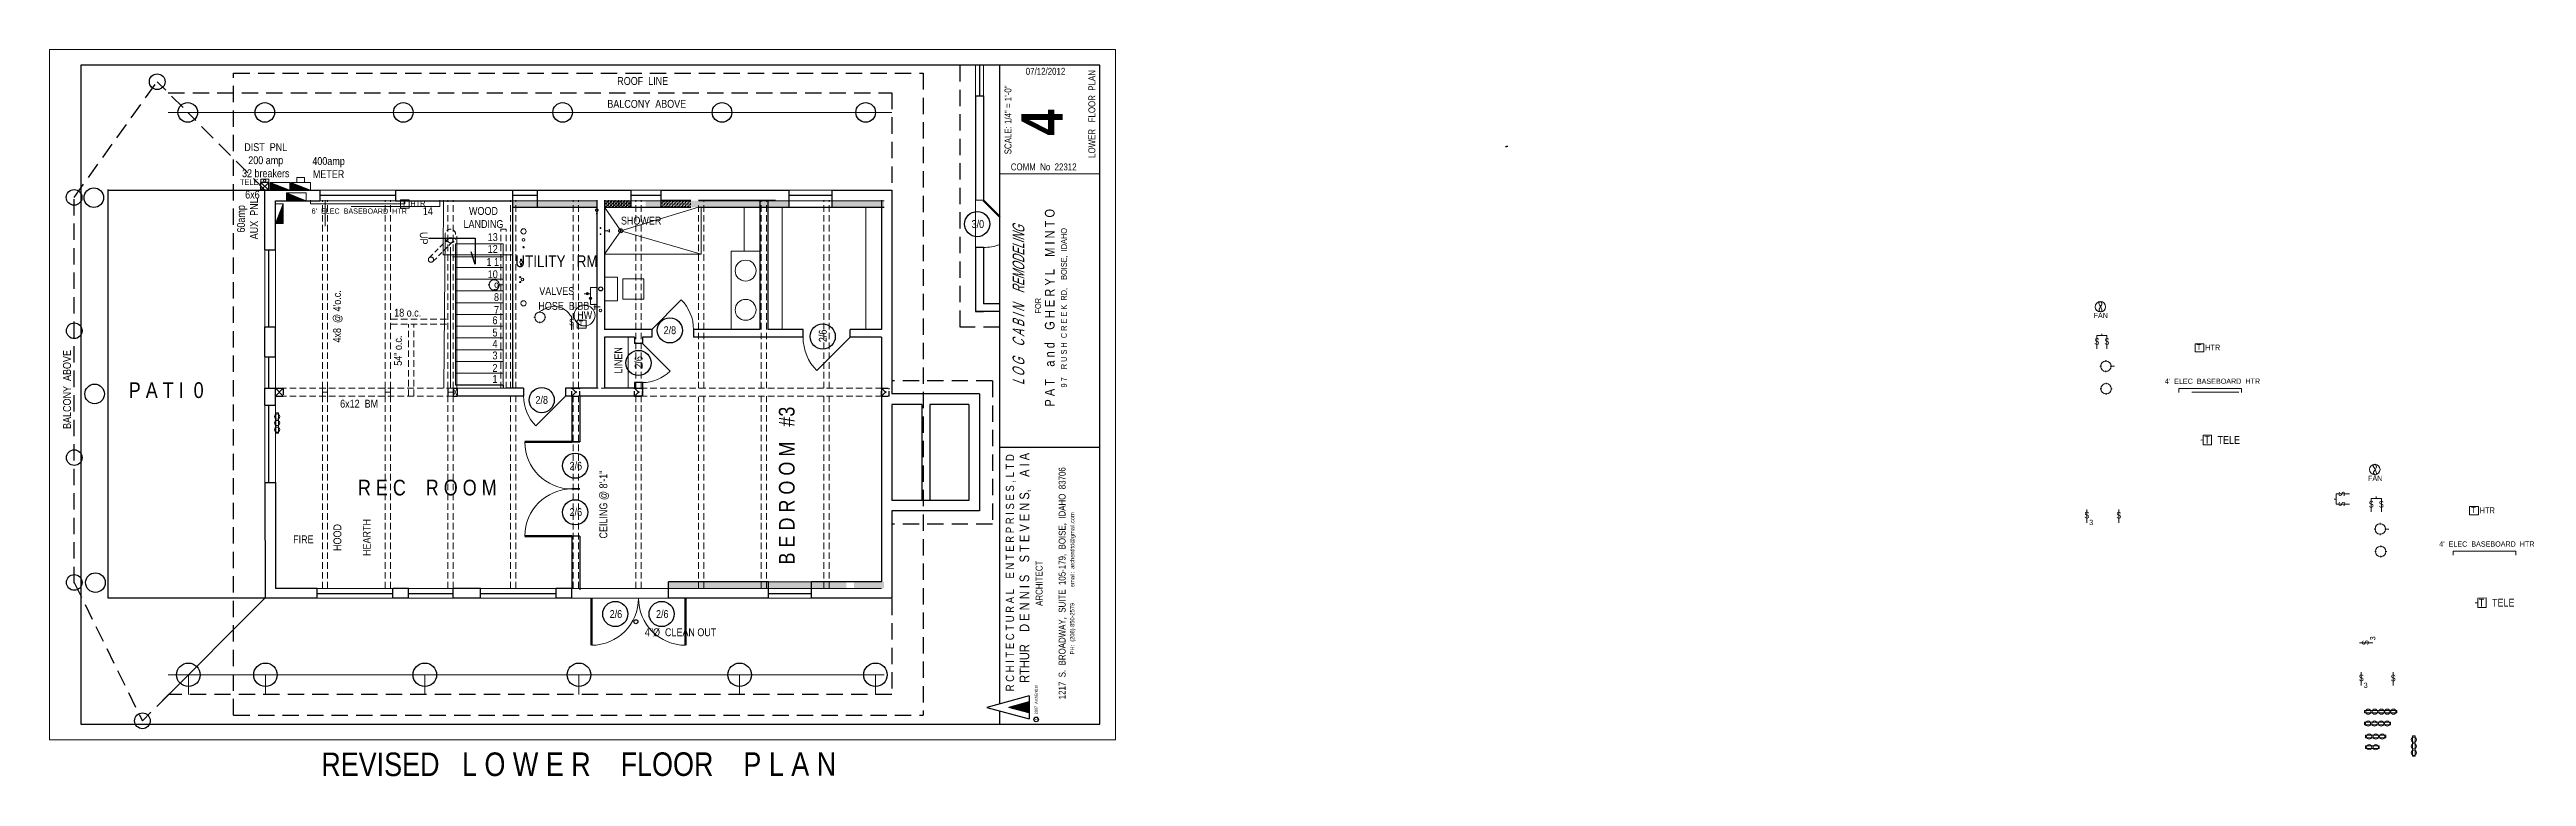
# Model space of a CAD drawing. Header units: inches. Extents: x -243 to 1653, y 329 to 885.
import ezdxf

# ---------------------------------------------------------------- set-up
doc = ezdxf.new("R2010")
doc.units = ezdxf.units.IN
doc.header["$MEASUREMENT"] = 0
for name, pattern in [('DASHDOT2', [0.5, 0.25, -0.125, 0, -0.125]), ('DOT', [0.25, 0, -0.25]), ('HIDDEN', [0.375, 0.25, -0.125])]:
    doc.linetypes.add(name, pattern=pattern)
for name, color, linetype, lineweight in [('CABINETS', 2, 'HIDDEN', 20), ('CONCRETE', 7, 'Continuous', 25), ('DOORS', 7, 'Continuous', 60), ('DRIVEWAY', 7, 'DOT', 30), ('ELEC SYMBOLS', 7, 'Continuous', 20), ('FLOOR BEAMS', 3, 'Continuous', 30), ('FLOOR JOIST', 7, 'Continuous', 20), ('FOUNDATION', 7, 'Continuous', 30), ('HVAC', 1, 'Continuous', 20), ('PLUMBING', 5, 'Continuous', 20), ('ROOF', 7, 'HIDDEN', 30), ('STAIRS', 7, 'Continuous', 20), ('WALL FRAMING', 7, 'Continuous', 30), ('WALLS', 7, 'Continuous', 30), ('WINDOWS', 5, 'Continuous', 30)]:
    doc.layers.add(name, color=color, linetype=linetype, lineweight=lineweight)
for name, color, linetype in [('LLPLUMBING', 102, 'Continuous'), ('SETBACK', 1, 'DASHDOT2'), ('TEXT', 7, 'Continuous'), ('TEXT80', 15, 'Continuous'), ('TITLE BLOCK', 7, 'Continuous'), ('TITLE_BLOCK', 250, 'Continuous')]:
    doc.layers.add(name, color=color, linetype=linetype)
doc.styles.add('ARCH ENT', font='technical.ttf', dxfattribs={"height": 2})
doc.styles.add('ARCHENT', font='technical.ttf', dxfattribs={"height": 6})
doc.styles.add('EXIST', font='romans.shx', dxfattribs={"width": 0.75, "oblique": 20, "height": 12})
pattern_1 = [(0, (0, 0), (1.25, 1.25), [1.25, -1.25]), (90, (1.25, 0), (-1.25, 1.25), [1.25, -1.25])]

msp = doc.modelspace()

# ---------------------------------------------------------------- texts
at = {"layer": 'TEXT80', "attachment_point": 5, "style": 'ARCHENT'}
for s, insert, char_height, width, rotation in [('{\\C7;ROOF  LINE}', (210.9, 860.9), 6, 360.062, 0.0328), ('{\\C7;BALCONY  ABOVE}', (214, 843.4), 6, 360.062, 0.0328), ('{\\C6;TELE}', (-90.4, 783.6), 4.5, 270.047, 0.0328), ('{\\C7;6x6}', (-87.9, 774), 6, 360.062, 0.0328), ('{\\C7;T}', (28.2, 767.4), 4.5, 270.047, 0.0328), ('{\\C7;HTR}', (38.8, 767.2), 4.5, 270.047, 0.0328), ('{\\C7;14}', (46.4, 761.4), 6, 360.062, 0.0328), ('{\\C7;WOOD\\PLANDING}', (89, 756.5), 6, 360.062, 0.0328), ('{\\C7;UP}', (43.3, 740.7), 6, 360.062, 270.0328), ('{\\C7;13}', (96.1, 741.5), 6, 360.062, 0.0328), ('{\\C7;SHOWER}', (209.7, 754.1), 6, 360.062, 0.0328), ('{\\C7;3/0}', (467.5, 751.5), 6, 360.062, 0.0328), ('{\\C7;1 1}', (96.1, 722.5), 6, 360.062, 0.0328), ('{\\C7;12}', (96.1, 732.5), 6, 360.062, 0.0328), ('{\\C7;UTILITY   RM}', (144.9, 723), 9, 360.062, 0.0328), ('{\\C7;10}', (96.1, 713.1), 6, 360.062, 0.0328), ('{\\C7;9}', (99, 703.7), 6, 360.062, 0.0328), ('{\\C7;18 o.c.}', (31, 683.7), 6, 360.062, 0.0328), ('{\\C7;8}', (99, 695.6), 6, 360.062, 0.0328), ('{\\C7;7}', (99, 685.8), 6, 360.062, 0.0328), ('{\\C7;FAN}', (1327.2, 681.6), 4, 360.062, 0.0328), ('{\\C7;54" o.c.}', (23.6, 654.7), 6, 360.062, 90.0328), ('{\\C7;6}', (97.8, 677.9), 6, 360.062, 0.0328), ('{\\C7;5}', (97.8, 668.5), 6, 360.062, 0.0328), ('{\\C7;T}', (163.7, 675.5), 4.5, 270.047, 0.0328), ('{\\C7;2/8}', (231.7, 670.3), 6, 360.062, 359.9672), ('{\\C7;2/6}', (348.8, 666), 6, 360.062, 90.0328), ('{\\C7;4}', (97.8, 659.9), 6, 360.062, 0.0328), ('{\\C7;3}', (97.8, 651), 6, 360.062, 0.0328), ('{\\C7;LINEN}', (192.2, 647.3), 6, 360.062, 90.0328), ('{\\C7;2/6}', (207.8, 645.7), 6, 360.062, 90.0328), ('{\\C7;T}', (1402.3, 657.4), 4.5, 270.047, 0.0328), ('{\\C7;HTR}', (1412.9, 657.1), 4.5, 270.047, 0.0328), ('{\\C7;P A T I  0}', (-153.9, 624.4), 12, 360.062, 0.0328), ('{\\C7;2}', (97.8, 641.5), 6, 360.062, 0.0328), ('{\\C7;1}', (97.8, 633), 6, 360.062, 0.0328), ('{\\C7;2/8}', (133.6, 617), 6, 360.062, 359.9672), ('{\\C7;B E D R O O M   #3}', (321.3, 551.5), 12, 360.062, 90.0328), ('{\\C7;T}', (1408.6, 586.5), 6, 360.062, 0.0328), ('{\\C7;TELE}', (1425.2, 586.4), 6, 360.062, 0.0328), ('{\\C7;2/6}', (159.7, 566.6), 6, 360.062, 0.0328), ('{\\C7;2/6}', (159.7, 566.6), 6, 360.062, 359.9672), ('{\\C7;R E C    R O O M}', (46, 549.9), 12, 360.062, 0.0328), ('{\\C7;FAN}', (1537.3, 557.1), 4, 360.062, 0.0328), ('{\\C7;2/6}', (159.7, 531.2), 6, 360.062, 0.0328), ('{\\C7;T}', (1612.5, 532.9), 4.5, 270.047, 0.0328), ('{\\C7;HTR}', (1623.1, 532.6), 4.5, 270.047, 0.0328), ('{\\C7;FIRE}', (-48.9, 510.4), 6, 360.062, 359.9672), ('{\\C7;HOOD}', (-22.8, 511.8), 6, 360.062, 89.9672), ('{\\C7;HEARTH}', (-0.3, 511.8), 6, 360.062, 89.9672), ('{\\C7;2/6}', (190.4, 453.2), 6, 360.062, 359.9672), ('{\\C7;2/6}', (225.9, 453.2), 6, 360.062, 359.9672), ('{\\C7;T}', (1618.7, 462), 6, 360.062, 0.0328), ('{\\C7;TELE}', (1635.3, 461.9), 6, 360.062, 0.0328), ('{\\C7;  REVISED   L O W E R    FLOOR    P L A N}', (156.2, 338.3), 18, 443.863, 0.0328)]:
    msp.add_mtext(s, dxfattribs=dict(at, insert=insert, char_height=char_height, width=width, rotation=rotation))
at = {"layer": 'TEXT80', "color": 3, "char_height": 6, "width": 360.062, "attachment_point": 5, "style": 'ARCHENT'}
for s, insert, rotation in [('{\\C7;DIST  PNL\\P200 amp\\P32 breakers}', (-77.7, 800.3), 0.0328), ('{\\C7;400amp\\PMETER}', (-29.6, 794.7), 0.0328), ('{\\C7;60amp\\PAUX  PNL}', (-91.6, 755.5), 90.0328), ('{\\C7;VALVES}', (145.1, 700.2), 0.0328), ("{\\C7;4x8  @ 4'o.c.}", (-22.5, 680.9), 90.0328), ('{\\C7;HOSE  BIBB}', (150.5, 688.9), 0.0328), ('{\\C7;HW}', (166.5, 681.9), 0.0328), ('{\\C7;BALCONY  ABOVE}', (-229.8, 625), 90.0328), ('{\\C7;6x12  BM}', (-6.2, 614.1), 0.0328), ('{\\C7;CEILING @ 8\'-1"}', (181.4, 537), 90.0328), ('{\\C7;4"%%C  CLEAN OUT}', (239.9, 439.2), 0.0328)]:
    msp.add_mtext(s, dxfattribs=dict(at, insert=insert, rotation=rotation))
at = {"layer": 'TEXT80', "color": 1, "char_height": 4, "width": 360.062, "attachment_point": 5, "style": 'ARCHENT'}
for s, insert, rotation in [("{\\C7;6'  ELEC  BASEBOARD  HTR}", (-6.1, 761.4), 359.9672), ("{\\C7;4'  ELEC  BASEBOARD  HTR}", (1412.7, 631.3), 0.0328), ("{\\C7;4'  ELEC  BASEBOARD  HTR}", (1622.8, 506.8), 0.0328)]:
    msp.add_mtext(s, dxfattribs=dict(at, insert=insert, rotation=rotation))
at = {"layer": 'TEXT80', "color": 6, "width": 360.062, "attachment_point": 5, "style": 'ARCHENT'}
for s, insert, char_height, rotation in [('{\\C7; }S', (155.7, 676.5), 5, 0.0328), ('{\\C7; }S', (1323.4, 661.7), 5, 0.0328), ('{\\C7; }S', (1331.1, 661.7), 5, 0.0328), ('{\\C7; }S', (1315.7, 528.9), 5, 0.0328), ('{\\C7; }S', (1340.2, 528.8), 5, 0.0328), ('{\\C7; }S', (1511.8, 544.3), 5, 90.0328), ('{\\C7; }S', (1511.8, 536.6), 5, 90.0328), ('{\\C7; }S', (1533.5, 537.2), 5, 0.0328), ('{\\C7; }S', (1541.2, 537.2), 5, 0.0328), ('3', (1319.8, 523.3), 4, 0.0328), ('{\\C7; }S', (1529.8, 430.6), 5, 90.0328), ('3', (1535.4, 434.7), 4, 90.0328), ('{\\C7; }S', (1525.9, 404.4), 5, 0.0328), ('3', (1530, 398.8), 4, 0.0328), ('{\\C7; }S', (1550.3, 404.3), 5, 0.0328)]:
    msp.add_mtext(s, dxfattribs=dict(at, insert=insert, char_height=char_height, rotation=rotation))
at = {"layer": 'TITLE BLOCK', "color": 7, "linetype": 'Continuous', "lineweight": 30, "ltscale": 0.5, "rotation": 90, "style": 'ARCH ENT'}
for s, insert, char_height, attachment_point in [('SCALE: 1/4" = 1\'-0"  ', (490.6, 831.2), 5.276, 5), ('LOWER   FLOOR  PLAN', (554.8, 835.7), 5.276, 5), ('{\\fTechnical|b1|i0|c0|p34;4}', (500.8, 829.2), 31.653, 2), ('\\P{\\H0.3769x;  FOR\\P\\H1.644x;P A T    a n d    G H E R Y L    M I N T O\\P\\H0.6083x;9 7    R U S H  C R E E K  RD,    BOISE,  IDAHO}', (514, 687.5), 11.901, 5), ('        R C H I T E C T U R A L    E N T E R P R I S E S , L T D\\P{\\H1.167x;          RTHUR    D E N N I S    S T E V E N S,    A I A\\P\\H0.7145x;ARCHITECT\\P\\P1217  S.  BROADWAY,  SUITE  105-179,  BOISE,  IDAHO  83706\\P\\H0.5999x;PH:  (208) 850-2579          email:  archentltd@gmail.com}', (488.9, 476.8), 6.331, 2)]:
    msp.add_mtext(s, dxfattribs=dict(at, insert=insert, char_height=char_height, attachment_point=attachment_point))
at = {"layer": 'TITLE BLOCK', "color": 7, "linetype": 'Continuous', "lineweight": 30, "ltscale": 0.5, "char_height": 5.276, "attachment_point": 5, "style": 'ARCH ENT'}
for s, insert in [('\\A1;07/12/2012', (519.3, 868.3)), ('COMM  No  22312', (517.9, 795.2))]:
    msp.add_mtext(s, dxfattribs=dict(at, insert=insert))
at = {"layer": 'TITLE BLOCK', "color": 7, "linetype": 'Continuous', "lineweight": 9, "ltscale": 50, "insert": (494.1, 689.4), "char_height": 9, "width": 201.5, "attachment_point": 2, "rotation": 90, "style": 'EXIST'}
msp.add_mtext('{\\fTechnical|b0|i0|c0|p34;L O G    C A B I N    REMODELING}', dxfattribs=at)
at = {"layer": 'TITLE BLOCK', "color": 7, "linetype": 'HIDDEN', "insert": (511.1, 372.1), "char_height": 2.098, "width": 29.5, "attachment_point": 1, "rotation": 90, "style": 'ARCHENT'}
msp.add_mtext('C   2007  ArchEntLtd', dxfattribs=at)

# ---------------------------------------------------------------- blocks, each defined once
blk = doc.blocks.new('A$C4B672F97')
at = {"layer": 'STAIRS', "color": 7, "linetype": 'HIDDEN', "lineweight": 9, "ltscale": 15}
for p, q in [((-3.1, 2.5), (-18, -12.3)), ((-0.3, -0.3), (-15.2, -15.2))]:
    blk.add_line(p, q, dxfattribs=at)
at = {"layer": 'STAIRS', "linetype": 'DASHDOT2', "lineweight": 9, "ltscale": 150}
for centre in [(-1.7, 1.1), (-16.6, -13.7)]:
    blk.add_circle(centre, 2, dxfattribs=at)
at = {"layer": 'STAIRS', "color": 7, "linetype": 'HIDDEN', "lineweight": 9, "ltscale": 15}
for centre, start, end in [((-1.7, 5.6), 0, 180), ((-1.7, 3.1), 180, 0)]:
    blk.add_arc(centre, 4, start, end, dxfattribs=at)

# ---------------------------------------------------------------- hatches: boundary and pattern name
at = {"layer": 'ELEC SYMBOLS', "linetype": 'Continuous', "lineweight": 20, "ltscale": 20}
for points in [[(-74.2, 783.3), (-74.2, 777.4), (-59.2, 777.4)], [(-58.4, 783.3), (-58.4, 777.4), (-43.4, 777.4)], [(-70.3, 752), (-64.4, 752), (-64.4, 767)], [(-46.8, 769.4), (-61.8, 775.3), (-61.8, 769.4)]]:
    msp.add_hatch(color=6, dxfattribs=at).paths.add_polyline_path(points)
at = {"layer": 'TITLE_BLOCK', "linetype": 'Continuous', "ltscale": 0.5}
msp.add_hatch(color=1, dxfattribs=at).paths.add_polyline_path([(506.9, 386.1), (491.3, 381.8), (506.9, 377.6)])
at = {"layer": 'WALLS', "linetype": 'Continuous', "lineweight": 20, "ltscale": 20}
h = msp.add_hatch(dxfattribs=at)
h.set_pattern_fill('ZIGZAG', color=46, scale=10, style=0)
h.set_pattern_definition([(0, (0, -0.5), (1.25, 1.25), [1.25, -1.25]), (90, (1.25, -0.5), (-1.25, 1.25), [1.25, -1.25])])
h.paths.add_polyline_path([(157.7, 769.4), (113.7, 769.4), (113.7, 764.4), (157.7, 764.4)])
h.paths.add_polyline_path([(113.7, 769.4), (111.2, 769.4), (111.2, 764.4), (113.7, 764.4)])
h.paths.add_polyline_path([(161.7, 769.4), (157.7, 769.4), (157.7, 764.4), (161.7, 764.4)])
h.paths.add_polyline_path([(164.2, 769.4), (161.7, 769.4), (161.7, 764.4), (164.2, 764.4)])
h.paths.add_polyline_path([(175.7, 769.4), (164.2, 769.4), (164.2, 764.4), (175.7, 764.4)])
h.paths.add_polyline_path([(257.7, 769.4), (253.7, 769.4), (253.7, 764.4), (257.7, 764.4)])
h.paths.add_polyline_path([(301.7, 769.4), (257.7, 769.4), (257.7, 764.4), (301.7, 764.4)])
h.paths.add_polyline_path([(305.7, 769.4), (301.7, 769.4), (301.7, 764.4), (305.7, 764.4)])
h.paths.add_polyline_path([(322.7, 769.4), (305.7, 769.4), (305.7, 764.4), (322.7, 764.4)])
h = msp.add_hatch(dxfattribs=at)
h.set_pattern_fill('ZIGZAG', color=46, scale=10, style=0)
h.set_pattern_definition([(0, (-42.7396, -0.0141), (1.25, 1.25), [1.25, -1.25]), (90, (-41.4896, -0.0141), (-1.25, 1.25), [1.25, -1.25])])
h.paths.add_polyline_path([(201.9, 764.9), (201.9, 769.9), (181.9, 769.9), (181.9, 764.9)])
h = msp.add_hatch(dxfattribs=at)
h.set_pattern_fill('ZIGZAG', color=46, scale=10, style=0)
h.set_pattern_definition([(0, (-42.7396, -0.5141), (1.25, 1.25), [1.25, -1.25]), (90, (-41.4896, -0.5141), (-1.25, 1.25), [1.25, -1.25])])
h.paths.add_polyline_path([(201.9, 764.4), (201.9, 769.4), (181.9, 769.4), (181.9, 764.4)])
h = msp.add_hatch(dxfattribs=at)
h.set_pattern_fill('ZIGZAG', color=46, scale=10, style=0)
h.set_pattern_definition([(0, (102, -0.5), (1.25, 1.25), [1.25, -1.25]), (90, (103.25, -0.5), (-1.25, 1.25), [1.25, -1.25])])
h.paths.add_polyline_path([(259.7, 769.4), (215.7, 769.4), (215.7, 764.4), (259.7, 764.4)])
h.paths.add_polyline_path([(215.7, 769.4), (213.2, 769.4), (213.2, 764.4), (215.7, 764.4)])
h.paths.add_polyline_path([(263.7, 769.4), (259.7, 769.4), (259.7, 764.4), (263.7, 764.4)])
h.paths.add_polyline_path([(266.2, 769.4), (263.7, 769.4), (263.7, 764.4), (266.2, 764.4)])
h.paths.add_polyline_path([(277.7, 769.4), (266.2, 769.4), (266.2, 764.4), (277.7, 764.4)])
h.paths.add_polyline_path([(359.7, 769.4), (355.7, 769.4), (355.7, 764.4), (359.7, 764.4)])
h.paths.add_polyline_path([(395.7, 764.4), (395.7, 769.4), (359.7, 769.4), (359.7, 764.4)])
h = msp.add_hatch(dxfattribs=at)
h.set_pattern_fill('ZIGZAG', color=46, scale=10, style=0)
h.set_pattern_definition(pattern_1)
h.paths.add_polyline_path([(247.7, 769.9), (224.7, 769.9), (224.7, 764.9), (247.7, 764.9)])
h = msp.add_hatch(dxfattribs=at)
h.set_pattern_fill('ZIGZAG', color=46, scale=10, style=0)
h.set_pattern_definition(pattern_1)
h.paths.add_polyline_path([(253.7, 477.9), (230.7, 477.9), (230.7, 472.9), (253.7, 472.9)])
h.paths.add_polyline_path([(257.7, 477.9), (253.7, 477.9), (253.7, 472.9), (257.7, 472.9)])
h.paths.add_polyline_path([(301.7, 477.9), (257.7, 477.9), (257.7, 472.9), (301.7, 472.9)])
h.paths.add_polyline_path([(305.7, 477.9), (301.7, 477.9), (301.7, 472.9), (305.7, 472.9)])
h.paths.add_polyline_path([(307.2, 477.9), (305.7, 477.9), (305.7, 472.9), (307.2, 472.9)])
h.paths.add_polyline_path([(340.2, 477.9), (307.2, 477.9), (307.2, 472.9), (340.2, 472.9)])
h.paths.add_polyline_path([(349.7, 477.9), (340.2, 477.9), (340.2, 472.9), (349.7, 472.9)])
h.paths.add_polyline_path([(353.7, 477.9), (349.7, 477.9), (349.7, 472.9), (353.7, 472.9)])
h.paths.add_polyline_path([(366.7, 477.9), (353.7, 477.9), (353.7, 472.9), (366.7, 472.9)])
h.paths.add_polyline_path([(395.7, 477.9), (372.7, 477.9), (372.7, 472.9), (395.7, 472.9)])

# ---------------------------------------------------------------- linework, layer by layer
at = {"layer": 'CABINETS', "color": 7, "linetype": 'Continuous', "lineweight": 20, "ltscale": 20}
for p, q in [((288.7, 731.4), (288.7, 764.4)), ((317.7, 670.9), (317.7, 764.4)), ((199.7, 625.9), (199.7, 664.9))]:
    msp.add_line(p, q, dxfattribs=at)
at = {"layer": 'CABINETS', "color": 7, "linetype": 'Continuous', "ltscale": 15}
msp.add_line((381.7, 764.4), (381.7, 670.9), dxfattribs=at)
at = {"layer": 'CONCRETE', "ltscale": 15}
for p, q in [((-198.3, 465.4), (-198.3, 777.9)), ((-198.3, 777.4), (-78.3, 777.4)), ((-78.3, 465.4), (-198.3, 465.4))]:
    msp.add_line(p, q, dxfattribs=at)
at = {"layer": 'DOORS', "ltscale": 15}
msp.add_line((471.7, 769.6), (484.2, 757.1), dxfattribs=at)
at = {"layer": 'DOORS', "linetype": 'Continuous', "ltscale": 15}
for p, q in [((156.7, 584.9), (120.7, 584.9)), ((156.7, 512.9), (120.7, 512.9)), ((171.7, 465.4), (171.7, 429.4)), ((243.7, 465.4), (243.7, 429.4))]:
    msp.add_line(p, q, dxfattribs=at)
at = {"layer": 'DOORS', "lineweight": 9, "ltscale": 15}
msp.add_arc((471.7, 769.6), 36, 270, 290.3616, dxfattribs=at)
at = {"layer": 'DOORS', "linetype": 'Continuous', "lineweight": 5, "ltscale": 15}
for centre, radius, start, end in [((217.8, 670.9), 32, 360, 45.0317), ((369.7, 664.9), 36, 180, 225), ((151.7, 619.9), 32, 180, 225.0317)]:
    msp.add_arc(centre, radius, start, end, dxfattribs=at)
at = {"layer": 'DOORS', "color": 7, "linetype": 'Continuous', "lineweight": 5, "ltscale": 15}
for centre, start, end in [((156.7, 584.9), 180, 270), ((156.7, 512.9), 90, 180), ((171.7, 465.4), 270, 0), ((243.7, 465.4), 180, 270)]:
    msp.add_arc(centre, 36, start, end, dxfattribs=at)
at = {"layer": 'DRIVEWAY', "color": 7, "linetype": 'Continuous', "lineweight": 9, "ltscale": 20}
msp.add_arc((210.7, 660.3), 30, 270, 315, dxfattribs=at)
at = {"layer": 'ELEC SYMBOLS', "color": 6, "linetype": 'Continuous', "lineweight": 20, "ltscale": 20}
for p, q in [((-81.4, 783.4), (-81.4, 785.9)), ((-81.4, 785.9), (-75.4, 785.9)), ((-75.4, 783.4), (-75.4, 785.9)), ((-74.2, 777.4), (-74.2, 783.3)), ((-74.2, 783.3), (-59.2, 783.3)), ((-74.2, 783.3), (-59.2, 777.4)), ((-59.2, 777.4), (-59.2, 783.3)), ((-58.4, 777.4), (-58.4, 783.3)), ((-58.4, 783.3), (-43.4, 783.3)), ((-58.4, 783.3), (-43.4, 777.4)), ((-53.9, 783.3), (-53.9, 787.2)), ((-53.9, 787.2), (-47.9, 787.2)), ((-47.9, 783.3), (-47.9, 787.2)), ((-43.4, 777.4), (-43.4, 783.3)), ((-70.3, 767), (-64.4, 767)), ((-64.4, 767), (-70.3, 752)), ((-64.4, 767), (-64.4, 752)), ((-61.8, 769.4), (-61.8, 775.3)), ((-61.8, 775.3), (-46.8, 775.3)), ((-61.8, 775.3), (-46.8, 769.4)), ((-61.8, 769.4), (-46.8, 769.4)), ((-46.8, 769.4), (-46.8, 775.3)), ((-70.3, 752), (-64.4, 752))]:
    msp.add_line(p, q, dxfattribs=at)
at = {"layer": 'ELEC SYMBOLS', "color": 6, "linetype": 'Continuous', "lineweight": 9, "ltscale": 150}
for p, q in [((93.8, 705), (92.6, 705)), ((97.2, 708.4), (97.2, 709.6)), ((103.7, 705), (100.6, 705)), ((97.2, 700.4), (97.2, 701.6)), ((1331.1, 646.2), (1331.1, 647.4)), ((1327.7, 642.8), (1326.5, 642.8)), ((1331.1, 638.2), (1331.1, 639.4)), ((1337.6, 642.8), (1334.5, 642.8)), ((1537.8, 518.3), (1536.6, 518.3)), ((1541.2, 521.7), (1541.2, 522.9)), ((1541.2, 513.7), (1541.2, 514.9)), ((1547.7, 518.3), (1544.6, 518.3))]:
    msp.add_line(p, q, dxfattribs=at)
at = {"layer": 'ELEC SYMBOLS', "color": 6, "linetype": 'Continuous', "lineweight": 20, "ltscale": 150}
for p, q in [((132.2, 683.7), (132.2, 684.9)), ((127.6, 680.3), (128.8, 680.3)), ((132.2, 675.7), (132.2, 676.9)), ((135.6, 680.3), (136.8, 680.3)), ((156.4, 680.9), (156.4, 670.7)), ((1324.1, 666.2), (1324.1, 656)), ((1331.9, 666.2), (1331.9, 656)), ((1331.9, 666.2), (1331.9, 656)), ((1331.3, 629), (1331.3, 630.2)), ((-70, 591.6), (-70, 607.2)), ((-68, 607.2), (-70, 607.2)), ((-68, 591.6), (-68, 607.2)), ((1326.8, 625.6), (1327.9, 625.6)), ((1331.3, 621), (1331.3, 622.2)), ((1334.8, 625.6), (1335.9, 625.6)), ((-68, 591.6), (-70, 591.6)), ((1316.5, 533.3), (1316.5, 523.1)), ((1340.9, 533.3), (1340.9, 523)), ((1507.3, 545.1), (1517.6, 545.1)), ((1507.3, 545.1), (1517.6, 545.1)), ((1507.3, 537.4), (1517.6, 537.4)), ((1534.3, 541.7), (1534.3, 531.5)), ((1542, 541.7), (1542, 531.5)), ((1542, 541.7), (1542, 531.5)), ((1536.9, 501.1), (1538.1, 501.1)), ((1541.5, 504.5), (1541.5, 505.7)), ((1541.5, 496.5), (1541.5, 497.7)), ((1544.9, 501.1), (1546.1, 501.1)), ((1525.4, 431.3), (1535.6, 431.3)), ((1526.6, 408.8), (1526.6, 398.6)), ((1551.1, 408.7), (1551.1, 398.5)), ((1553.9, 379.6), (1529.1, 379.6)), ((1529.1, 379.6), (1529.1, 377.6)), ((1553.9, 379.6), (1553.9, 377.6)), ((1549.1, 370.5), (1529, 370.5)), ((1529, 370.5), (1529, 368.5)), ((1549.1, 368.5), (1529, 368.5)), ((1553.9, 377.6), (1529.1, 377.6)), ((1545.4, 360.6), (1529.8, 360.6)), ((1529.8, 360.6), (1529.8, 358.6)), ((1545.4, 360.6), (1545.4, 358.6)), ((1549.1, 370.5), (1549.1, 368.5)), ((1545.4, 358.6), (1529.8, 358.6)), ((1540.4, 352.4), (1529.8, 352.4)), ((1529.8, 352.4), (1529.8, 350.4)), ((1540.4, 350.4), (1529.8, 350.4)), ((1540.4, 352.4), (1540.4, 350.4)), ((1565.9, 344.5), (1565.9, 360.1)), ((1567.9, 360.1), (1565.9, 360.1)), ((1567.9, 344.5), (1565.9, 344.5)), ((1567.9, 344.5), (1567.9, 360.1))]:
    msp.add_line(p, q, dxfattribs=at)
at = {"layer": 'ELEC SYMBOLS', "color": 6, "lineweight": 20, "ltscale": 15}
for centre, radius in [((-78.5, 784.7), 1), ((97.2, 705), 4), ((132.2, 680.3), 4), ((1326.9, 688.3), 4), ((1331.1, 642.8), 4), ((1331.3, 625.6), 4), ((1537, 563.8), 4), ((1541.2, 518.3), 4), ((1541.5, 501.1), 4)]:
    msp.add_circle(centre, radius, dxfattribs=at)
at = {"layer": 'ELEC SYMBOLS', "color": 6, "linetype": 'Continuous', "lineweight": 20, "ltscale": 150}
for centre in [(-69, 604.3), (-69, 599.4), (-69, 594.3), (1532, 378.6), (1537, 378.6), (1542.1, 378.6), (1546.6, 378.6), (1551.2, 378.6), (1531.8, 369.5), (1532.7, 359.6), (1536.8, 369.5), (1537.7, 359.6), (1541.9, 369.5), (1542.7, 359.6), (1546.4, 369.5), (1532.7, 351.4), (1537.7, 351.4), (1566.9, 357.2), (1566.9, 352.2), (1566.9, 347.2)]:
    msp.add_circle(centre, 2, dxfattribs=at)
at = {"layer": 'ELEC SYMBOLS', "color": 6, "linetype": 'Continuous', "lineweight": 9, "ltscale": 20}
msp.add_spline([(132.3, 684.8), (143, 688.6), (151.3, 686), (156.4, 680.8)], degree=3, dxfattribs=at)
at = {"layer": 'ELEC SYMBOLS', "color": 6, "linetype": 'Continuous', "lineweight": 20, "ltscale": 150}
for points in [[(1326.8, 692.3), (1326.1, 692), (1328, 685.3), (1327.6, 684.3), (1326.3, 684.9), (1328, 691), (1327.2, 692), (1326.8, 692.3)], [(1537, 567.8), (1536.2, 567.5), (1538.2, 560.8), (1537.7, 559.8), (1536.4, 560.3), (1538.1, 566.5), (1537.3, 567.5), (1537, 567.8)]]:
    msp.add_spline(points, degree=3, dxfattribs=at)
at = {"layer": 'FLOOR BEAMS', "color": 7, "linetype": 'HIDDEN', "lineweight": 20, "ltscale": 20}
for p, q in [((-34.3, 625.9), (-34.3, 769.9)), ((-30.3, 625.9), (-30.3, 769.9)), ((13.7, 625.9), (13.7, 769.9)), ((17.7, 625.9), (17.7, 769.9)), ((109.7, 625.9), (109.7, 769.9)), ((113.7, 625.9), (113.7, 769.9)), ((157.7, 625.9), (157.7, 769.9)), ((161.7, 625.9), (161.7, 769.9)), ((205.7, 625.9), (205.7, 769.9)), ((209.7, 625.9), (209.7, 769.9)), ((253.7, 625.9), (253.7, 765.7)), ((257.7, 625.9), (257.7, 769.9)), ((301.7, 625.9), (301.7, 769.9)), ((305.7, 625.9), (305.7, 769.9)), ((306.7, 670.9), (306.7, 769.9)), ((349.7, 625.9), (349.7, 769.9)), ((353.7, 625.9), (353.7, 769.9)), ((60.8, 678.9), (17.7, 678.9)), ((60.8, 674.9), (17.7, 674.9)), ((31.7, 619.9), (31.7, 674.9)), ((35.7, 619.9), (35.7, 674.9)), ((65.7, 625.9), (-70.3, 625.9)), ((65.7, 472.9), (65.7, 625.9)), ((156.7, 625.9), (393.7, 625.9)), ((65.7, 619.9), (-70.3, 619.9)), ((-34.3, 472.9), (-34.3, 619.9)), ((-30.3, 472.9), (-30.3, 619.9)), ((13.7, 472.9), (13.7, 619.9)), ((17.7, 472.9), (17.7, 619.9)), ((61.7, 472.9), (61.7, 619.9)), ((109.7, 472.9), (109.7, 619.9)), ((113.7, 472.9), (113.7, 619.9)), ((156.7, 619.9), (399.7, 619.9)), ((157.7, 472.9), (157.7, 619.9)), ((161.7, 472.9), (161.7, 619.9)), ((205.7, 472.9), (205.7, 619.9)), ((209.7, 472.9), (209.7, 619.9)), ((253.7, 472.9), (253.7, 619.3)), ((257.7, 472.9), (257.7, 619.9)), ((301.7, 472.9), (301.7, 619.9)), ((305.7, 472.9), (305.7, 619.9)), ((349.7, 472.9), (349.7, 619.9)), ((353.7, 472.9), (353.7, 619.9)), ((-70.3, 472.9), (-67.8, 472.9))]:
    msp.add_line(p, q, dxfattribs=at)
at = {"layer": 'FLOOR BEAMS', "color": 7, "linetype": 'Continuous', "lineweight": 5, "ltscale": 20}
for p, q in [((-70.3, 619.9), (-64.3, 625.9)), ((-70.3, 625.9), (-64.3, 619.9))]:
    msp.add_line(p, q, dxfattribs=at)
at = {"layer": 'FLOOR BEAMS', "color": 7, "linetype": 'HIDDEN', "lineweight": 30, "ltscale": 20}
msp.add_line((-64.3, 625.9), (-64.3, 619.9), dxfattribs=at)
at = {"layer": 'FLOOR JOIST', "color": 7, "linetype": 'Continuous', "lineweight": 9, "ltscale": 20}
for p, q in [((-34.3, 619.9), (-34.3, 625.9)), ((-30.3, 619.9), (-30.3, 625.9)), ((13.7, 619.9), (13.7, 625.9)), ((17.7, 619.9), (17.7, 625.9)), ((-34.3, 622.9), (-30.3, 622.9)), ((13.7, 622.9), (17.7, 622.9)), ((61.7, 622.9), (65.7, 622.9))]:
    msp.add_line(p, q, dxfattribs=at)
at = {"layer": 'FLOOR JOIST', "ltscale": 15}
msp.add_line((106, 625.9), (68.8, 625.9), dxfattribs=at)
at = {"layer": 'FOUNDATION', "color": 7, "linetype": 'Continuous', "lineweight": 9, "ltscale": 20}
for p, q in [((-32.3, 749.9), (-32.3, 769.9)), ((-12.3, 764.9), (55.7, 764.9)), ((55.7, 764.9), (55.7, 769.9))]:
    msp.add_line(p, q, dxfattribs=at)
at = {"layer": 'FOUNDATION', "color": 8, "ltscale": 15}
for p, q in [((468.7, 621.6), (401.7, 621.6)), ((460.7, 613.6), (430.7, 613.6)), ((460.7, 613.6), (460.7, 540.1)), ((468.7, 621.6), (468.7, 532.1)), ((460.7, 540.1), (401.7, 540.1)), ((468.7, 532.1), (401.7, 532.1))]:
    msp.add_line(p, q, dxfattribs=at)
at = {"layer": 'HVAC', "lineweight": 20, "ltscale": 15}
for p, q in [((-43.3, 769.9), (-43.3, 766.9)), ((-43.3, 766.9), (28.7, 766.9)), ((25.4, 770), (25.4, 763.8)), ((32.1, 770), (25.4, 770)), ((25.4, 763.8), (32.1, 763.8)), ((28.7, 769.9), (28.7, 766.9)), ((32.1, 763.8), (32.1, 770)), ((160.8, 678.1), (160.8, 671.8)), ((167.5, 678.1), (160.8, 678.1)), ((160.8, 671.8), (167.5, 671.8)), ((167.5, 671.8), (167.5, 678.1)), ((1399.5, 659.9), (1399.5, 653.7)), ((1406.2, 659.9), (1399.5, 659.9)), ((1399.5, 653.7), (1406.2, 653.7)), ((1406.2, 653.7), (1406.2, 659.9)), ((1386.9, 622.8), (1386.9, 625.8)), ((1386.9, 625.8), (1434.9, 625.8)), ((1434.9, 622.8), (1434.9, 625.8)), ((1609.6, 535.4), (1609.6, 529.2)), ((1616.4, 535.4), (1609.6, 535.4)), ((1616.4, 529.2), (1616.4, 535.4)), ((1609.6, 529.2), (1616.4, 529.2)), ((1597, 498.3), (1597, 501.3)), ((1597, 501.3), (1645, 501.3)), ((1645, 498.3), (1645, 501.3))]:
    msp.add_line(p, q, dxfattribs=at)
at = {"layer": 'LLPLUMBING', "color": 3, "linetype": 'Continuous', "lineweight": 9, "ltscale": 20}
for p, q in [((194.1, 746.4), (181.7, 764.4)), ((194.1, 746.4), (253.7, 764.4)), ((181.7, 728.4), (194.1, 746.4)), ((194.1, 746.4), (255.7, 728.4))]:
    msp.add_line(p, q, dxfattribs=at)
at = {"layer": 'LLPLUMBING', "color": 3, "linetype": 'Continuous', "lineweight": 20, "ltscale": 20}
for p, q in [((255.7, 728.4), (255.7, 764.4)), ((278.7, 730.9), (300.7, 730.9)), ((278.7, 670.9), (278.7, 730.9))]:
    msp.add_line(p, q, dxfattribs=at)
at = {"layer": 'LLPLUMBING', "lineweight": 20, "ltscale": 15}
msp.add_line((181.7, 728.4), (255.7, 728.4), dxfattribs=at)
at = {"layer": 'PLUMBING', "color": 3, "linetype": 'Continuous', "lineweight": 20, "ltscale": 20}
for p, q in [((183.7, 746.4), (181.7, 746.4)), ((185.5, 747.4), (183.7, 746.4)), ((185.5, 745.4), (183.7, 746.4)), ((185.5, 747.4), (185.5, 745.4)), ((170.9, 702.9), (170.9, 698.1)), ((170.9, 702.9), (175.7, 702.9)), ((166.1, 698.2), (167.5, 698.2)), ((169.2, 699), (167.8, 697.6)), ((169.2, 697.6), (167.8, 699)), ((169.5, 698.2), (170.9, 698.2)), ((171.6, 694), (170.2, 695.4)), ((171.6, 695.3), (170.2, 694)), ((170.9, 698.2), (170.9, 695.6)), ((170.9, 693.7), (170.9, 689.9)), ((170.9, 693.7), (170.9, 693.4)), ((170.9, 689.9), (175.7, 689.9)), ((178.3, 688.2), (173.5, 688.2)), ((174.3, 685.8), (174.3, 690.6))]:
    msp.add_line(p, q, dxfattribs=at)
at = {"layer": 'PLUMBING', "color": 3, "linetype": 'Continuous', "lineweight": 20, "ltscale": 15}
for p, q in [((191.7, 710.9), (181.7, 710.9)), ((191.7, 710.9), (191.7, 692.9)), ((195.7, 694.2), (195.7, 709.6)), ((195.7, 709.6), (211.7, 709.6)), ((211.7, 694.2), (211.7, 709.6)), ((191.7, 692.9), (181.7, 692.9)), ((195.7, 694.2), (211.7, 694.2))]:
    msp.add_line(p, q, dxfattribs=at)
at = {"layer": 'PLUMBING', "color": 128, "linetype": 'HIDDEN', "lineweight": 20, "ltscale": 25}
for centre, radius in [((175.8, 762.1), 1), ((175.8, 759.4), 0.375), ((175.8, 724.9), 0.375)]:
    msp.add_circle(centre, radius, dxfattribs=at)
at = {"layer": 'PLUMBING', "color": 3, "lineweight": 20, "ltscale": 15}
for centre, radius in [((119.7, 745.9), 2), ((119.7, 739.4), 1), ((117.8, 722.4), 1), ((117.8, 724.2), 0.5), ((117.8, 720.5), 0.5), ((119.7, 733.8), 0.5), ((117.2, 710.9), 0.5), ((117.2, 707.2), 0.5), ((118.8, 709.1), 1), ((119.7, 690.9), 2), ((168.5, 698.3), 1), ((170.9, 694.7), 1), ((178.6, 685.5), 1)]:
    msp.add_circle(centre, radius, dxfattribs=at)
at = {"layer": 'PLUMBING', "color": 3, "linetype": 'HIDDEN', "lineweight": 20, "ltscale": 25}
for centre in [(178.6, 748.5), (178.6, 743.8)]:
    msp.add_circle(centre, 0.375, dxfattribs=at)
at = {"layer": 'PLUMBING', "color": 3, "linetype": 'Continuous', "lineweight": 30, "ltscale": 15}
for centre in [(194.1, 746.4), (178.7, 701.9), (205.7, 447.4)]:
    msp.add_circle(centre, 1.5, dxfattribs=at)
at = {"layer": 'PLUMBING', "color": 3, "linetype": 'Continuous', "lineweight": 20, "ltscale": 15}
for centre in [(289.7, 715.9), (166.4, 681.6), (289.7, 685.9)]:
    msp.add_circle(centre, 8, dxfattribs=at)
at = {"layer": 'ROOF', "ltscale": 50}
for p in [(453.7, 873), (484.2, 672.6)]:
    msp.add_line(p, (453.7, 672.6), dxfattribs=at)
at = {"layer": 'ROOF', "linetype": 'HIDDEN', "ltscale": 50}
for p, q in [((-102.3, 375.9), (-102.3, 866.9)), ((-102.3, 866.9), (425.7, 866.9)), ((425.7, 866.9), (425.7, 375.9)), ((-102.3, 375.9), (425.7, 375.9))]:
    msp.add_line(p, q, dxfattribs=at)
at = {"layer": 'ROOF', "color": 8, "ltscale": 50}
for p, q in [((478.7, 631.6), (401.7, 631.6)), ((478.7, 522.1), (401.7, 522.1))]:
    msp.add_line(p, q, dxfattribs=at)
at = {"layer": 'ROOF', "color": 8, "linetype": 'HIDDEN', "ltscale": 50}
msp.add_line((478.7, 631.6), (478.7, 522.1), dxfattribs=at)
at = {"layer": 'SETBACK'}
msp.add_line((873.3, 811), (871.3, 810.5), dxfattribs=at)
at = {"layer": 'STAIRS', "linetype": 'Continuous', "lineweight": 20, "ltscale": 15}
for p, q in [((58.3, 769.9), (58.2, 727.9)), ((58.7, 625.9), (59.7, 743.6)), ((68.7, 625.9), (68.5, 742.3)), ((111.2, 727.9), (58.2, 727.9)), ((63.7, 625.9), (63.7, 733.9)), ((104.1, 726.4), (65.4, 726.4)), ((67.6, 628.4), (67.6, 736.4)), ((104.1, 628.4), (104.1, 736.4))]:
    msp.add_line(p, q, dxfattribs=at)
at = {"layer": 'STAIRS', "color": 7, "linetype": 'Continuous', "lineweight": 9, "ltscale": 20}
msp.add_line((102.3, 747.6), (106.3, 747.6), dxfattribs=at)
at = {"layer": 'STAIRS', "lineweight": 20, "ltscale": 15}
for p, q in [((104.1, 736.4), (67.6, 736.4)), ((104.1, 718.4), (67.6, 718.4)), ((104.1, 709.4), (67.6, 709.4)), ((104.1, 700.4), (67.6, 700.4)), ((104.1, 691.4), (67.6, 691.4)), ((104.1, 682.4), (67.6, 682.4)), ((104.1, 673.4), (67.6, 673.4)), ((104.1, 664.4), (67.6, 664.4)), ((104.1, 655.4), (67.6, 655.4)), ((104.1, 646.4), (67.6, 646.4)), ((104.1, 637.4), (67.6, 637.4))]:
    msp.add_line(p, q, dxfattribs=at)
at = {"layer": 'STAIRS', "linetype": 'Continuous', "lineweight": 30, "ltscale": 15}
msp.add_line((104.1, 628.4), (104.1, 625.9), dxfattribs=at)
at = {"layer": 'TEXT', "linetype": 'Continuous', "ltscale": 15}
for p, q in [((47, 740.8), (82.6, 740.8)), ((82.6, 740.7), (82.6, 721)), ((82.6, 720.7), (79.7, 730.2))]:
    msp.add_line(p, q, dxfattribs=at)
for centre in [(467, 751.5), (231.7, 670.2), (348.7, 665.5), (207.7, 645.3), (133.6, 616.9), (159.2, 566.7), (159.2, 531.1), (189.9, 453.3), (225.4, 453.3)]:
    msp.add_circle(centre, 9.63, dxfattribs=at)
at = {"layer": 'TITLE BLOCK', "color": 7, "linetype": 'Continuous', "lineweight": 0, "ltscale": 0.5}
for p, q in [((572.8, 885), (-243.2, 885)), ((-243.2, 885), (-243.2, 357)), ((572.8, 885), (572.8, 357)), ((-243.2, 357), (572.8, 357))]:
    msp.add_line(p, q, dxfattribs=at)
at = {"layer": 'TITLE BLOCK', "color": 7, "linetype": 'Continuous', "lineweight": 30, "ltscale": 0.5}
for p, q in [((-219.2, 873), (-219.2, 369)), ((560.8, 873), (-219.2, 873)), ((484.2, 384.5), (484.2, 873)), ((560.8, 369), (560.8, 873)), ((484.8, 581), (560.8, 581)), ((506.9, 390.7), (474.4, 381.8)), ((506.9, 386), (491.3, 381.8)), ((506.9, 386), (491.3, 381.8)), ((506.9, 377.6), (491.3, 381.8)), ((506.9, 377.6), (491.3, 381.8)), ((506.9, 390.7), (506.9, 373)), ((506.9, 390.6), (506.9, 373)), ((-219.2, 369), (560.8, 369)), ((484.2, 369), (484.2, 379.2))]:
    msp.add_line(p, q, dxfattribs=at)
at = {"layer": 'TITLE BLOCK', "color": 7, "linetype": 'Continuous', "lineweight": 30, "ltscale": 0.0625}
msp.add_line((474.4, 381.8), (506.9, 373), dxfattribs=at)
at = {"layer": 'TITLE BLOCK', "color": 7, "linetype": 'Continuous', "lineweight": 30, "ltscale": 0.5, "const_width": 0.791}
msp.add_lwpolyline([(484.8, 790), (560.8, 790)], dxfattribs=at)
at = {"layer": 'TITLE BLOCK', "color": 7, "linetype": 'Continuous'}
msp.add_circle((512.1, 372.7), 1.75, dxfattribs=at)
at = {"layer": 'WALL FRAMING', "lineweight": 9, "ltscale": 15}
for p, q in [((465.7, 873), (465.7, 849.7)), ((471.7, 873), (471.7, 849.7)), ((-36.3, 777.4), (21.7, 777.4)), ((-36.3, 769.4), (21.7, 769.4)), ((201.7, 777.4), (224.7, 777.4)), ((201.7, 769.4), (224.7, 769.4)), ((322.7, 777.4), (355.7, 777.4)), ((322.7, 769.4), (355.7, 769.4)), ((465.7, 769.6), (465.7, 733.6)), ((1432.9, 622.9), (1396.9, 622.9)), ((340.2, 477.9), (307.2, 477.9)), ((19.7, 472.9), (-38.3, 472.9)), ((19.7, 465.4), (-38.3, 465.4)), ((65.7, 472.9), (31.7, 472.9)), ((65.7, 465.4), (31.7, 465.4)), ((144.7, 472.9), (86.7, 472.9)), ((144.7, 465.4), (86.7, 465.4)), ((230.7, 472.9), (156.7, 472.9)), ((230.7, 465.4), (156.7, 465.4)), ((307.2, 472.9), (230.7, 472.9)), ((340.2, 472.9), (307.2, 472.9)), ((340.2, 465.4), (307.2, 465.4)), ((393.7, 472.9), (340.2, 472.9))]:
    msp.add_line(p, q, dxfattribs=at)
at = {"layer": 'WALL FRAMING', "linetype": 'HIDDEN', "ltscale": 50}
for p, q in [((-224.4, 771.9), (-160.8, 860.4)), ((-141, 840.6), (-160.8, 860.4)), ((-152.3, 851.9), (401.7, 851.9)), ((401.7, 851.9), (401.7, 777.4)), ((-224.3, 476.9), (-224.4, 771.9)), ((-224.3, 477.4), (-172.1, 371.6)), ((401.7, 465), (401.7, 391.4)), ((-152.3, 391.4), (-172.1, 371.6)), ((401.7, 391.8), (-152.3, 391.8))]:
    msp.add_line(p, q, dxfattribs=at)
at = {"layer": 'WALL FRAMING', "color": 1, "linetype": 'Continuous', "lineweight": 9, "ltscale": 15}
for p, q in [((401.7, 836.9), (-152.3, 836.9)), ((395.7, 406.8), (-152.3, 406.8))]:
    msp.add_line(p, q, dxfattribs=at)
at = {"layer": 'WALL FRAMING', "linetype": 'HIDDEN', "lineweight": 9, "ltscale": 50}
msp.add_line((-78.3, 777.4), (-137.4, 836.9), dxfattribs=at)
at = {"layer": 'WALL FRAMING', "ltscale": 15}
for p, q in [((465.7, 849.7), (471.7, 849.7)), ((465.7, 849.7), (465.7, 769.6)), ((471.7, 849.7), (471.7, 769.7)), ((-81.4, 777.4), (-81.4, 783.4)), ((-75.4, 783.4), (-81.4, 783.4)), ((-81.4, 777.4), (-81.4, 783.4)), ((-75.4, 777.4), (-75.4, 783.4)), ((130.2, 777.5), (130.2, 765)), ((-75.4, 777.4), (-81.4, 777.4)), ((-78.3, 731.9), (-78.3, 777.4)), ((-78.3, 777.4), (-36.3, 777.4)), ((-70.3, 769.4), (-36.3, 769.4)), ((-70.3, 731.9), (-70.3, 769.4)), ((-36.3, 777.4), (-36.3, 769.9)), ((21.7, 777.4), (21.7, 769.9)), ((21.7, 777.4), (201.7, 777.4)), ((21.7, 769.4), (111.2, 769.4)), ((111.2, 777.5), (111.2, 770)), ((111.2, 769.9), (111.2, 731.4)), ((111.2, 764.4), (175.7, 764.4)), ((175.7, 769.9), (175.7, 625.9)), ((181.7, 769.9), (181.7, 670.9)), ((181.7, 764.4), (247.7, 764.4)), ((201.7, 777.4), (201.7, 764.9)), ((224.7, 777.4), (224.7, 764.9)), ((224.7, 777.4), (322.7, 777.4)), ((224.7, 769.9), (247.7, 769.9)), ((253.7, 769.9), (312.7, 769.9)), ((253.7, 764.4), (395.7, 764.4)), ((300.7, 769.9), (300.7, 670.9)), ((306.7, 769.9), (306.7, 670.9)), ((322.7, 777.4), (322.7, 764.9)), ((355.7, 777.4), (355.7, 764.9)), ((355.7, 777.4), (401.7, 777.4)), ((393.7, 769.9), (393.7, 670.9)), ((401.7, 777.4), (401.7, 621.6)), ((471.6, 769.7), (465.6, 769.6)), ((-78.3, 731.9), (-70.3, 731.9)), ((111.2, 731.4), (111.2, 625.9)), ((471.7, 733.7), (465.7, 733.6)), ((465.7, 733.6), (465.7, 684.6)), ((471.7, 733.7), (471.7, 690.6)), ((217.8, 670.9), (240.4, 693.5)), ((484.2, 684.6), (465.7, 684.6)), ((465.7, 684.6), (471.7, 684.6)), ((484.2, 690.6), (471.7, 690.6)), ((-78.3, 649.9), (-78.3, 672.9)), ((-78.3, 672.9), (-70.3, 672.9)), ((-70.3, 649.9), (-70.3, 672.9)), ((217.8, 670.9), (181.7, 670.9)), ((181.7, 664.9), (181.7, 625.9)), ((204.7, 664.9), (181.7, 664.9)), ((204.7, 664.9), (204.7, 660.3)), ((210.7, 664.9), (210.7, 660.3)), ((217.8, 664.9), (210.7, 664.9)), ((217.8, 670.9), (217.8, 664.9)), ((249.8, 670.9), (249.8, 664.9)), ((300.7, 670.9), (249.8, 670.9)), ((333.7, 664.9), (249.8, 664.9)), ((333.7, 670.9), (306.7, 670.9)), ((333.7, 664.9), (333.7, 670.9)), ((344.2, 639.4), (369.7, 664.9)), ((393.7, 670.9), (369.7, 670.9)), ((369.7, 664.9), (369.7, 670.9)), ((393.7, 664.9), (369.7, 664.9)), ((393.7, 664.9), (393.7, 477.9)), ((-78.3, 649.9), (-70.3, 649.9)), ((210.7, 660.3), (204.7, 660.3)), ((231.9, 639.1), (210.7, 660.3)), ((-78.3, 612.9), (-78.3, 625.9)), ((-78.3, 625.9), (-70.3, 625.9)), ((-70.3, 612.9), (-70.3, 625.9)), ((61.7, 625.9), (61.7, 619.9)), ((65.7, 625.9), (65.7, 619.9)), ((104.1, 628.4), (67.6, 628.4)), ((68.8, 625.9), (68.8, 619.9)), ((111.2, 625.9), (106, 625.9)), ((119.7, 625.9), (111.2, 625.9)), ((119.7, 625.9), (119.7, 619.9)), ((151.7, 625.9), (151.7, 619.9)), ((175.7, 625.9), (151.7, 625.9)), ((204.7, 625.9), (181.7, 625.9)), ((210.7, 630.3), (204.7, 630.3)), ((204.7, 630.3), (204.7, 625.9)), ((210.7, 630.3), (210.7, 620)), ((-78.3, 612.9), (-70.3, 612.9)), ((119.7, 619.9), (68.8, 619.9)), ((151.7, 619.9), (129.1, 597.3)), ((156.7, 619.9), (151.7, 619.9)), ((210.7, 619.9), (162.7, 619.9)), ((401.7, 613.6), (401.7, 540.1)), ((424.7, 613.6), (401.7, 613.6)), ((424.7, 613.6), (424.7, 540.1)), ((430.7, 613.6), (430.7, 540.1)), ((-78.3, 553.9), (-70.3, 553.9)), ((-70.3, 553.9), (-70.3, 472.9)), ((401.7, 532.1), (401.7, 465.4)), ((307.2, 477.9), (230.7, 477.9)), ((230.7, 465.4), (230.7, 477.9)), ((307.2, 465.4), (307.2, 477.9)), ((340.2, 465.4), (340.2, 477.9)), ((393.7, 477.9), (340.2, 477.9)), ((-38.3, 465.4), (-78.2, 465.4)), ((-38.3, 472.9), (-70.3, 472.9)), ((-38.3, 465.4), (-38.3, 472.9)), ((19.7, 465.4), (19.7, 472.9)), ((31.7, 472.9), (19.7, 472.9)), ((31.7, 465.4), (19.7, 465.4)), ((31.7, 465.4), (31.7, 472.9)), ((65.7, 465.4), (65.7, 472.9)), ((86.7, 472.9), (65.7, 472.9)), ((86.7, 465.4), (65.7, 465.4)), ((86.7, 465.4), (86.7, 472.9)), ((156.7, 472.9), (144.7, 472.9)), ((144.7, 465.4), (144.7, 472.9)), ((156.7, 465.4), (144.7, 465.4)), ((156.7, 465.4), (156.7, 472.9)), ((307.2, 465.4), (230.7, 465.4)), ((401.7, 465.4), (340.2, 465.4))]:
    msp.add_line(p, q, dxfattribs=at)
at = {"layer": 'WALL FRAMING', "lineweight": 20, "ltscale": 15}
for p, q in [((111.2, 769.4), (175.7, 769.4)), ((181.7, 769.4), (201.7, 769.4)), ((224.7, 769.4), (247.7, 769.4)), ((253.7, 769.4), (322.7, 769.4)), ((355.7, 769.4), (395.7, 769.4))]:
    msp.add_line(p, q, dxfattribs=at)
at = {"layer": 'WALL FRAMING', "color": 6, "linetype": 'Continuous', "lineweight": 9, "ltscale": 150}
for p, q in [((1324.1, 666.2), (1331.9, 666.2)), ((1328, 666.2), (1328, 667.6)), ((1507.3, 541.2), (1505.9, 541.2)), ((1507.3, 537.4), (1507.3, 545.1)), ((1534.3, 541.7), (1542, 541.7)), ((1538.1, 541.7), (1538.1, 543.1))]:
    msp.add_line(p, q, dxfattribs=at)
at = {"layer": 'WALL FRAMING', "color": 1, "linetype": 'HIDDEN', "lineweight": 30, "ltscale": 15}
for p, q in [((156.7, 619.9), (156.7, 625.9)), ((162.7, 619.9), (162.7, 625.9)), ((204.7, 619.9), (204.7, 625.9)), ((210.7, 619.9), (210.7, 625.9)), ((393.7, 619.9), (393.7, 625.9)), ((399.7, 619.9), (399.7, 625.9))]:
    msp.add_line(p, q, dxfattribs=at)
at = {"layer": 'WALL FRAMING', "color": 1, "linetype": 'HIDDEN', "lineweight": 9, "ltscale": 20}
for p, q in [((156.7, 625.9), (162.7, 619.9)), ((156.7, 619.9), (162.7, 625.9)), ((204.7, 625.9), (210.7, 619.9)), ((204.7, 619.9), (210.7, 625.9)), ((393.7, 625.9), (399.7, 619.9)), ((393.7, 619.9), (399.7, 625.9))]:
    msp.add_line(p, q, dxfattribs=at)
at = {"layer": 'WALL FRAMING', "color": 1, "linetype": 'HIDDEN', "lineweight": 30, "ltscale": 20}
for p, q in [((156.7, 625.9), (162.7, 625.9)), ((204.7, 625.9), (210.7, 625.9)), ((393.7, 625.9), (399.7, 625.9)), ((156.7, 619.9), (162.7, 619.9)), ((204.7, 619.9), (210.7, 619.9)), ((393.7, 619.9), (399.7, 619.9))]:
    msp.add_line(p, q, dxfattribs=at)
at = {"layer": 'WALL FRAMING', "color": 7, "linetype": 'Continuous', "lineweight": 9, "ltscale": 150}
for p, q in [((1412, 590.1), (1405.7, 590)), ((1405.7, 590), (1405.7, 582.8)), ((1412, 582.8), (1412, 590.1)), ((1405.7, 586.4), (1403.7, 586.3)), ((1405.7, 582.8), (1412, 582.8)), ((1615.9, 461.9), (1613.9, 461.8)), ((1622.2, 465.6), (1615.9, 465.5)), ((1615.9, 465.5), (1615.9, 458.3)), ((1615.9, 458.3), (1622.2, 458.3)), ((1622.2, 458.3), (1622.2, 465.6))]:
    msp.add_line(p, q, dxfattribs=at)
at = {"layer": 'WALL FRAMING', "linetype": 'Continuous', "ltscale": 15}
msp.add_line((-78.3, 553.9), (-78.2, 465.4), dxfattribs=at)
at = {"layer": 'WALL FRAMING', "color": 1, "linetype": 'Continuous', "lineweight": 9, "ltscale": 50}
msp.add_line((-78.3, 465.4), (-158.3, 385.4), dxfattribs=at)
at = {"layer": 'WALL FRAMING', "color": 1, "lineweight": 9, "ltscale": 15}
for p, q in [((-136.9, 406.8), (-136.9, 391.8)), ((-77.9, 406.8), (-77.9, 391.4)), ((44.1, 406.8), (44.1, 391.8)), ((162.1, 406.8), (162.1, 391.8)), ((285.1, 406.8), (285.1, 391.8)), ((389.1, 406.8), (389.1, 391.8))]:
    msp.add_line(p, q, dxfattribs=at)
at = {"layer": 'WALL FRAMING', "ltscale": 15}
for centre, radius in [((-160.8, 860.4), 6), ((-137.4, 836.9), 7.5), ((-78.4, 836.9), 7.5), ((27.6, 836.9), 7.5), ((149.6, 836.9), 7.5), ((271.6, 836.9), 7.5), ((381.6, 836.9), 7.5), ((-224.4, 771.9), 6), ((-209.3, 771.7), 7.5), ((-224.3, 669.9), 6), ((-208.7, 621.6), 7.5), ((-224.3, 572.9), 6), ((-224.3, 477.4), 6), ((-208.1, 477.3), 7.5), ((-136.9, 406.8), 9), ((-77.9, 406.8), 9), ((44.1, 406.8), 9), ((162.1, 406.8), 9), ((285.1, 406.8), 9), ((389.1, 406.8), 9), ((-172.1, 371.6), 6)]:
    msp.add_circle(centre, radius, dxfattribs=at)
at = {"layer": 'WALLS', "linetype": 'Continuous', "lineweight": 9, "ltscale": 15}
for p, q in [((-81.4, 783.4), (-75.4, 777.4)), ((-81.4, 777.4), (-75.4, 783.4)), ((111.2, 769.9), (111.2, 769.9)), ((-78.3, 649.9), (-78.3, 625.9)), ((-70.3, 649.9), (-70.3, 625.9))]:
    msp.add_line(p, q, dxfattribs=at)
at = {"layer": 'WALLS', "linetype": 'HIDDEN', "lineweight": 9, "ltscale": 20}
for p, q in [((61.7, 625.9), (61.7, 769.9)), ((65.7, 625.9), (65.7, 769.9)), ((102.3, 625.9), (102.3, 747.6)), ((106.3, 625.9), (106.3, 747.6))]:
    msp.add_line(p, q, dxfattribs=at)
at = {"layer": 'WALLS', "lineweight": 9, "ltscale": 15}
for p, q in [((-78.3, 731.9), (-78.3, 672.9)), ((-70.3, 731.9), (-70.3, 672.9)), ((65.7, 625.9), (68.8, 619.9)), ((68.8, 625.9), (65.7, 619.9)), ((-78.3, 612.9), (-78.3, 553.9)), ((-70.3, 612.9), (-70.3, 553.9))]:
    msp.add_line(p, q, dxfattribs=at)
at = {"layer": 'WALLS', "color": 7, "linetype": 'Continuous', "ltscale": 15}
msp.add_line((111.2, 734.9), (111.2, 734.9), dxfattribs=at)
at = {"layer": 'WALLS', "ltscale": 15}
for p, q in [((-70.3, 625.9), (-64.3, 625.9)), ((65.7, 625.9), (68.8, 625.9)), ((-70.3, 619.9), (-64.3, 619.9)), ((65.7, 619.9), (68.8, 619.9))]:
    msp.add_line(p, q, dxfattribs=at)
at = {"layer": 'WALLS', "linetype": 'Continuous', "ltscale": 15}
for p, q in [((156.7, 619.9), (156.7, 584.9)), ((162.7, 619.9), (162.7, 584.9)), ((156.7, 584.9), (162.7, 584.9)), ((162.7, 584.9), (156.7, 584.9)), ((156.7, 548.9), (162.7, 548.9)), ((162.7, 548.9), (156.7, 548.9)), ((156.7, 512.9), (156.7, 472.9)), ((162.7, 512.9), (156.7, 512.9)), ((162.7, 512.9), (162.7, 471.9))]:
    msp.add_line(p, q, dxfattribs=at)
at = {"layer": 'WINDOWS', "ltscale": 15}
for p, q in [((468.7, 873), (468.7, 849.7)), ((-36.3, 773.6), (21.7, 773.6)), ((111.3, 773.7), (130.2, 773.7)), ((201.7, 773.6), (224.7, 773.6)), ((322.7, 773.6), (355.7, 773.6)), ((-75.3, 672.9), (-75.3, 731.9)), ((-75.3, 625.9), (-75.3, 649.9)), ((-75.3, 553.9), (-75.3, 612.9)), ((-38.3, 469.1), (19.7, 469.1)), ((31.7, 469.1), (65.7, 469.1)), ((86.7, 469.1), (144.7, 469.1)), ((307.2, 469.1), (340.2, 469.1))]:
    msp.add_line(p, q, dxfattribs=at)

# ---------------------------------------------------------------- block references
at = {"layer": 'PLUMBING', "color": 7, "linetype": 'Continuous', "lineweight": 20, "ltscale": 20}
msp.add_blockref('A$C4B672F97', (65.4, 738), dxfattribs=at)

msp.set_redraw_order([(e.dxf.handle, doc.entitydb.next_handle()) for e in msp.query("TEXT MTEXT ATTDEF DIMENSION ARC_DIMENSION")])  # texts and dimensions are drawn at this point

doc.saveas('drawing.dxf')
